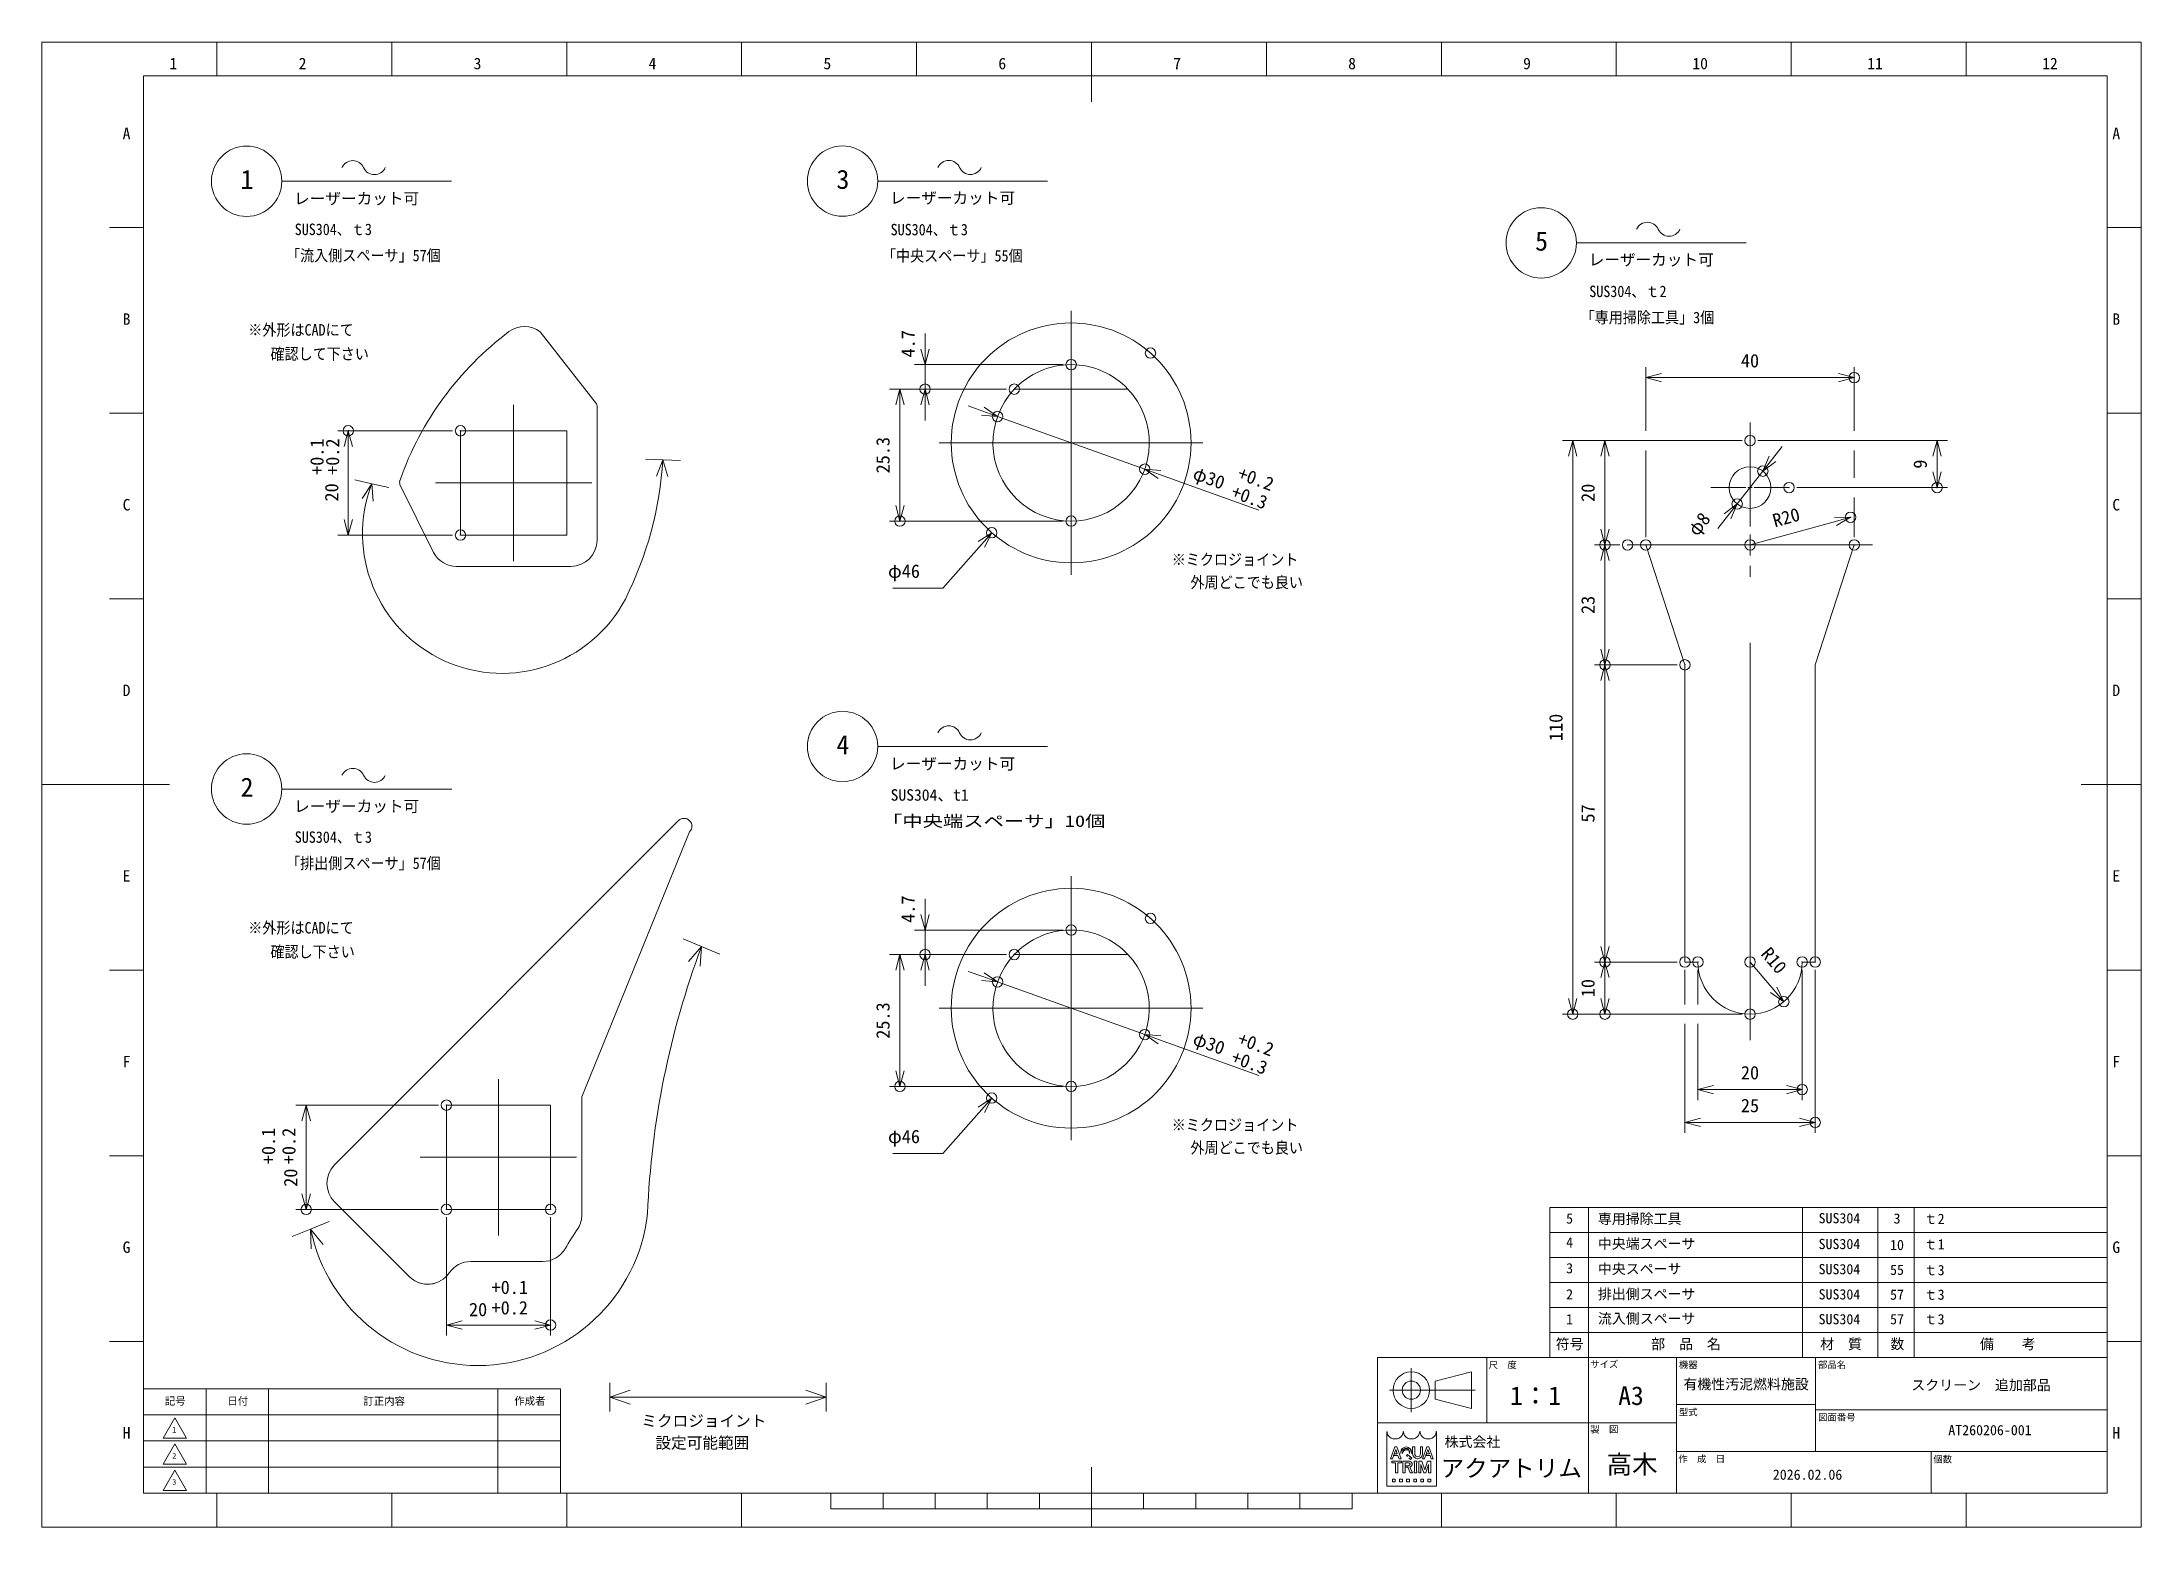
# Model space of a CAD drawing. Units: millimetres at full size. Extents: x -34906 to 7411, y -8440 to 3030.
# Drawn here: x -25987 to -25584.2, y -7510.4 to -7225.6 of the extents above; entities that cross this region are included whole.
import ezdxf
from ezdxf.enums import TextEntityAlignment as Align

# ---------------------------------------------------------------- set-up
doc = ezdxf.new("R2010")
doc.units = ezdxf.units.MM
doc.header["$LTSCALE"] = 4
doc.header["$PDMODE"] = 32
doc.header["$PDSIZE"] = 2
doc.linetypes.add('USER1', pattern=[28.575, 19.05, -3.175, 3.175, -3.175])
doc.linetypes.add('USER3', pattern=[31.75, 15.875, -3.175, 3.175, -3.175, 3.175, -3.175])
for name, color, linetype, lineweight in [('0-0_0', 7, 'Continuous', 9), ('0-1_Defpoints', 7, 'Continuous', 18), ('0-2_01_外形線', 7, 'Continuous', 18), ('0-3_04_中心線', 7, 'USER1', 9), ('0-4_06_文字', 7, 'Continuous', 9), ('0-5_07_寸法線', 7, 'Continuous', 9), ('0-6_02_細線', 5, 'Continuous', 18), ('0-7_99_図枠', 7, 'Continuous', 18), ('0-9_10_補助線', 8, 'Continuous', 18), ('1-5_05_想像線', 5, 'USER3', 18), ('1-6_09_極太線', 6, 'Continuous', 18)]:
    doc.layers.add(name, color=color, linetype=linetype, lineweight=lineweight)
doc.styles.add('ＭＳ ゴシック', font='')
doc.styles.get('ＭＳ ゴシック').set_extended_font_data('MS Gothic')

msp = doc.modelspace()

# ---------------------------------------------------------------- texts
at = {"layer": '0-4_06_文字', "style": 'ＭＳ ゴシック'}
for s, height, p in [('1', 3.666, (-25948.89, -7254.841)), ('3', 3.666, (-25834.534, -7254.82)), ('レーザーカット可', 2.199, (-25938.603, -7257.321)), ('レーザーカット可', 2.199, (-25824.255, -7257.221)), ('5', 3.666, (-25700.469, -7266.663)), ('レーザーカット可', 2.199, (-25690.189, -7269.064)), ('4', 3.666, (-25834.534, -7363.257)), ('レーザーカット可', 2.199, (-25824.254, -7365.732)), ('2', 3.666, (-25948.883, -7371.408)), ('レーザーカット可', 2.199, (-25938.596, -7373.888)), ('SUS304、t1', 2.199, (-25824.136, -7371.729)), ('専用掃除工具', 1.96, (-25688.414, -7452.829)), ('中央端スペーサ', 1.96, (-25688.414, -7457.597)), ('中央スペーサ', 1.96, (-25688.414, -7462.426)), ('排出側スペーサ', 1.96, (-25688.414, -7467.255)), ('流入側スペーサ', 1.96, (-25688.414, -7471.962)), ('ミクロジョイント', 2.199, (-25871.972, -7491.781)), ('設定可能範囲', 2.199, (-25869.263, -7495.981))]:
    msp.add_text(s, height=height, dxfattribs=at).set_placement(p, align=Align.BOTTOM_LEFT)
for s, width, p in [('SUS304、ｔ3', 0.9, (-25938.484, -7263.242)), ('SUS304、ｔ3', 0.9, (-25824.136, -7263.293)), ('「流入側スペーサ」57個', 0.9, (-25940.145, -7268.255)), ('「中央スペーサ」55個', 0.9, (-25825.797, -7268.306)), ('SUS304、ｔ2', 0.9, (-25690.07, -7275.135)), ('「専用掃除工具」3個', 0.9, (-25691.731, -7280.148)), ('※外形はCADにて', 0.9, (-25947.395, -7282.523)), ('確認して下さい', 0.9, (-25943.141, -7287.131)), ('※ミクロジョイント', 0.9, (-25770.194, -7326.578)), ('外周どこでも良い', 0.9, (-25766.598, -7330.951)), ('「中央端スペーサ」10個', 1.3, (-25825.797, -7376.742)), ('SUS304、ｔ3', 0.9, (-25938.476, -7379.808)), ('「排出側スペーサ」57個', 0.9, (-25940.138, -7384.821)), ('※外形はCADにて', 0.9, (-25947.395, -7397.204)), ('確認し下さい', 0.9, (-25943.141, -7401.812)), ('※ミクロジョイント', 0.9, (-25770.194, -7435.014)), ('外周どこでも良い', 0.9, (-25766.598, -7439.388))]:
    msp.add_text(s, height=2.199, dxfattribs=dict(at, width=width)).set_placement(p, align=Align.BOTTOM_LEFT)
for s, rotation, p in [('+0.1', 90, (-25932.165, -7308.58)), ('+0.2', 90, (-25929.173, -7308.58)), ('φ30', 340, (-25766.632, -7310.049)), ('+0.2', 340, (-25758.01, -7310.049)), ('+0.3', 340, (-25759.241, -7313.568)), ('φ30', 340, (-25766.632, -7418.485)), ('+0.2', 340, (-25758.01, -7418.485)), ('+0.3', 340, (-25759.241, -7422.005))]:
    msp.add_text(s, height=2.566, rotation=rotation, dxfattribs=at).set_placement(p, align=Align.BOTTOM_LEFT)
at = {"layer": '0-5_07_寸法線', "style": 'ＭＳ ゴシック'}
for s, rotation, p in [('4.7', 90, (-25818.72, -7286.045)), ('25.3', 90, (-25823.556, -7308.288)), ('9', 90, (-25624.522, -7307.385)), ('20', 90, (-25929.349, -7313.684)), ('20', 90, (-25688.275, -7313.76)), ('φ8', 51.992, (-25668.76, -7321.013)), ('R20', 15.356, (-25654.26, -7319.402)), ('23', 90, (-25688.275, -7335.26)), ('110', 90, (-25694.437, -7359.635)), ('57', 90, (-25688.275, -7375.26)), ('4.7', 90, (-25818.72, -7394.482)), ('R10', 310.428, (-25657.885, -7401.049)), ('10', 90, (-25688.275, -7408.76)), ('25.3', 90, (-25823.556, -7416.725)), ('+0.1', 90, (-25941.478, -7440.785)), ('+0.2', 90, (-25937.56, -7440.785)), ('20', 90, (-25937.219, -7445.12))]:
    msp.add_text(s, height=2.566, rotation=rotation, dxfattribs=at).set_placement(p, align=Align.BOTTOM_LEFT)
for s, p in [('40', (-25660.974, -7288.731)), ('φ46', (-25824.642, -7329.089)), ('20', (-25660.974, -7425.285)), ('25', (-25660.974, -7431.58)), ('φ46', (-25824.642, -7437.525)), ('+0.1', (-25900.703, -7466.453)), ('20', (-25905.038, -7470.711)), ('+0.2', (-25900.703, -7470.371))]:
    msp.add_text(s, height=2.566, dxfattribs=at).set_placement(p, align=Align.BOTTOM_LEFT)
at = {"layer": '0-7_99_図枠', "style": 'ＭＳ ゴシック'}
for s, height, p in [('1', 2.199, (-25962.525, -7231.437)), ('2', 2.199, (-25937.72, -7231.437)), ('3', 2.199, (-25904.155, -7231.437)), ('4', 2.199, (-25870.59, -7231.437)), ('5', 2.199, (-25837.025, -7231.437)), ('6', 2.199, (-25803.46, -7231.437)), ('7', 2.199, (-25769.895, -7231.437)), ('8', 2.199, (-25736.33, -7231.437)), ('9', 2.199, (-25702.765, -7231.437)), ('10', 2.199, (-25670.291, -7231.437)), ('11', 2.199, (-25636.726, -7231.437)), ('12', 2.199, (-25603.161, -7231.437)), ('A', 2.199, (-25971.497, -7244.852)), ('A', 2.199, (-25589.697, -7244.852)), ('B', 2.199, (-25971.497, -7280.455)), ('B', 2.199, (-25589.697, -7280.455)), ('C', 2.199, (-25971.497, -7316.058)), ('C', 2.199, (-25589.697, -7316.058)), ('D', 2.199, (-25971.497, -7351.661)), ('D', 2.199, (-25589.697, -7351.661)), ('E', 2.199, (-25971.497, -7387.264)), ('E', 2.199, (-25589.697, -7387.264)), ('F', 2.199, (-25971.497, -7422.866)), ('F', 2.199, (-25589.697, -7422.866)), ('5', 1.96, (-25694.514, -7452.769)), ('SUS304', 1.96, (-25646.069, -7452.709)), ('3', 1.96, (-25631.683, -7452.769)), ('ｔ2', 1.96, (-25625.897, -7452.829)), ('4', 1.96, (-25694.514, -7457.356)), ('SUS304', 1.96, (-25646.069, -7457.658)), ('10', 1.96, (-25632.351, -7457.839)), ('ｔ1', 1.96, (-25625.897, -7457.718)), ('G', 2.199, (-25971.497, -7458.469)), ('G', 2.199, (-25589.697, -7458.469)), ('3', 1.96, (-25694.514, -7462.305)), ('SUS304', 1.96, (-25646.069, -7462.486)), ('55', 1.96, (-25632.351, -7462.607)), ('ｔ3', 1.96, (-25625.897, -7462.667)), ('2', 1.96, (-25694.514, -7467.315)), ('SUS304', 1.96, (-25646.069, -7467.315)), ('57', 1.96, (-25632.351, -7467.375)), ('ｔ3', 1.96, (-25625.897, -7467.375)), ('1', 1.96, (-25694.514, -7472.083)), ('SUS304', 1.96, (-25646.069, -7472.083)), ('57', 1.96, (-25632.351, -7472.083)), ('ｔ3', 1.96, (-25625.897, -7472.083)), ('符号', 1.96, (-25696.519, -7476.843)), ('部\u3000品\u3000名', 1.96, (-25678.197, -7476.843)), ('材\u3000質', 1.96, (-25645.768, -7476.843)), ('数', 1.96, (-25632.291, -7476.843)), ('備\u3000\u3000考', 1.96, (-25615.115, -7476.843)), ('尺\u3000度', 1.283, (-25709.379, -7480.314)), ('サイズ', 1.283, (-25689.879, -7480.182)), ('機器', 1.283, (-25672.868, -7480.285)), ('部品名', 1.283, (-25646.167, -7480.285)), ('1：1', 3.592, (-25705.278, -7488.06)), ('A3', 3.592, (-25684.509, -7488.06)), ('有機性汚泥燃料施設', 1.96, (-25672.008, -7484.551)), ('スクリーン\u3000追加部品', 1.96, (-25628.27, -7484.722)), ('記号', 1.466, (-25963.406, -7487.374)), ('日付', 1.466, (-25951.406, -7487.374)), ('訂正内容', 1.466, (-25925.315, -7487.408)), ('作成者', 1.466, (-25896.36, -7487.374)), ('型式', 1.283, (-25672.868, -7489.373)), ('H', 2.199, (-25971.497, -7494.072)), ('1', 1.1, (-25961.984, -7492.616)), ('製\u3000図', 1.283, (-25689.879, -7492.682)), ('図面番号', 1.283, (-25646.167, -7490.373)), ('AT260206-001', 1.96, (-25621.176, -7493.354)), ('H', 2.199, (-25589.697, -7494.072)), ('株式会社', 1.96, (-25717.834, -7495.612)), ('2', 1.1, (-25961.984, -7497.616)), ('アクアトリム', 3.31, (-25718.589, -7501.738)), ('高木', 3.592, (-25686.76, -7501.22)), ('作\u3000成\u3000日', 1.283, (-25672.99, -7498.352)), ('2026.02.06', 1.96, (-25654.851, -7501.901)), ('個数', 1.283, (-25624.044, -7498.401)), ('3', 1.1, (-25961.984, -7502.616))]:
    msp.add_text(s, height=height, dxfattribs=at).set_placement(p, align=Align.BOTTOM_LEFT)

# ---------------------------------------------------------------- blocks, each defined once
blk = doc.blocks.new('AM_BALLOON1')
at = {"layer": '0-9_10_補助線', "color": 3, "lineweight": 9}
blk.add_circle((0, 0), 2.5, dxfattribs=at)

# ---------------------------------------------------------------- linework, layer by layer
at = {"layer": '0-0_0', "lineweight": 18}
msp.add_line((-25880.474, -7300.021), (-25880.474, -7295.351), dxfattribs=at)
at = {"layer": '0-1_Defpoints'}
msp.add_lwpolyline([(-25986.977, -7510.374), (-25584.197, -7510.374), (-25584.197, -7225.551), (-25986.977, -7225.551)], close=True, dxfattribs=at)
at = {"layer": '0-2_01_外形線'}
for p, q in [((-25880.548, -7294.975), (-25891.384, -7281.154)), ((-25778.589, -7292.138), (-25800.398, -7292.138)), ((-25880.474, -7321.121), (-25880.474, -7295.351)), ((-25918.281, -7310.448), (-25911.853, -7323.474)), ((-25907.441, -7326.121), (-25885.474, -7326.121)), ((-25864.816, -7374.898), (-25930.844, -7440.925)), ((-25778.589, -7400.575), (-25800.398, -7400.575)), ((-25930.844, -7447.996), (-25916.491, -7462.349)), ((-25904.703, -7459.461), (-25890.885, -7459.461))]:
    msp.add_line(p, q, dxfattribs=at)
for points in [[(-25906.674, -7320.121), (-25886.274, -7320.121), (-25886.274, -7300.121), (-25906.674, -7300.121)], [(-25909.379, -7449.461), (-25889.379, -7449.461), (-25889.379, -7429.461), (-25909.379, -7429.461)]]:
    msp.add_lwpolyline(points, close=True, dxfattribs=at)
for points in [[(-25669.224, -7402.01), (-25671.724, -7402.01), (-25671.724, -7345.01), (-25679.224, -7322.01), (-25639.224, -7322.01)], [(-25639.224, -7322.01), (-25646.724, -7345.01), (-25646.724, -7402.01), (-25649.224, -7402.01)], [(-25883.379, -7450.461), (-25883.379, -7427.86), (-25862.695, -7377.019)]]:
    msp.add_lwpolyline(points, dxfattribs=at)
for centre, radius in [((-25789.493, -7302.438), 23), ((-25659.224, -7311.01), 4), ((-25789.493, -7410.875), 23)]:
    msp.add_circle(centre, radius, dxfattribs=at)
for centre, radius, start, end in [((-25860.474, -7330.121), 61.351, 126.96106, 160.41879), ((-25894.41, -7285.07), 4.949, 52.30187, 126.63341), ((-25789.493, -7302.438), 15, 136.63318, 43.36682), ((-25881.474, -7295.351), 1, 360, 22.11543), ((-25916.847, -7310.01), 1.5, 162.53608, 196.99085), ((-25885.474, -7321.121), 5, 270, 0), ((-25907.441, -7321.121), 5, 208.07249, 270), ((-25863.758, -7375.961), 1.5, 315.13898, 134.86055), ((-25789.493, -7410.875), 15, 136.63318, 43.36682), ((-25659.224, -7402.01), 10, 180, 0), ((-25927.308, -7444.461), 5, 135, 225), ((-25888.379, -7450.461), 5, 329.09127, 360), ((-25800.62, -7508.101), 100, 146.58343, 149.27869), ((-25904.703, -7464.461), 5, 90, 145.61654), ((-25890.885, -7454.461), 5, 270, 329.27869), ((-25912.955, -7458.814), 5, 225, 325.61654), ((-25912.955, -7458.814), 5, 225, 286.69924)]:
    msp.add_arc(centre, radius, start, end, dxfattribs=at)
at = {"layer": '0-3_04_中心線', "color": 1, "lineweight": 18}
for p, q in [((-25789.493, -7277.138), (-25789.493, -7327.738)), ((-25896.474, -7295.121), (-25896.474, -7325.121)), ((-25814.793, -7302.438), (-25764.193, -7302.438)), ((-25911.474, -7310.121), (-25881.474, -7310.121)), ((-25789.493, -7385.575), (-25789.493, -7436.175)), ((-25814.793, -7410.875), (-25764.193, -7410.875)), ((-25899.379, -7424.461), (-25899.379, -7454.461)), ((-25914.379, -7439.461), (-25884.379, -7439.461))]:
    msp.add_line(p, q, dxfattribs=at)
at = {"layer": '0-3_04_中心線'}
for p, q in [((-25659.224, -7318.01), (-25659.224, -7298.51)), ((-25659.224, -7310.21), (-25659.224, -7303.51)), ((-25666.724, -7311.01), (-25660.024, -7311.01)), ((-25659.224, -7318.51), (-25659.224, -7311.81)), ((-25658.424, -7311.01), (-25651.724, -7311.01)), ((-25682.724, -7322.01), (-25663.224, -7322.01)), ((-25655.224, -7322.01), (-25635.724, -7322.01)), ((-25659.224, -7417.01), (-25659.224, -7326.01))]:
    msp.add_line(p, q, dxfattribs=at)
at = {"layer": '0-3_04_中心線', "linetype": 'Continuous'}
for p, q in [((-25659.624, -7311.01), (-25658.824, -7311.01)), ((-25659.224, -7311.41), (-25659.224, -7310.61)), ((-25661.224, -7322.01), (-25657.224, -7322.01)), ((-25659.224, -7324.01), (-25659.224, -7320.01))]:
    msp.add_line(p, q, dxfattribs=at)
at = {"layer": '0-5_07_寸法線', "color": 3, "lineweight": 18}
for p, q in [((-25940.955, -7252.264), (-25908.366, -7252.264)), ((-25826.599, -7252.244), (-25794.01, -7252.244)), ((-25692.534, -7264.086), (-25659.945, -7264.086)), ((-25817.52, -7284.438), (-25817.52, -7281.438)), ((-25790.993, -7287.438), (-25819.52, -7287.438)), ((-25817.52, -7287.438), (-25817.52, -7292.138)), ((-25679.224, -7300.135), (-25679.224, -7287.931)), ((-25676.224, -7289.931), (-25642.224, -7289.931)), ((-25639.224, -7300.135), (-25639.224, -7287.931)), ((-25801.898, -7292.138), (-25824.356, -7292.138)), ((-25801.898, -7292.138), (-25819.52, -7292.138)), ((-25822.356, -7295.138), (-25822.356, -7314.438)), ((-25817.52, -7295.138), (-25817.52, -7298.138)), ((-25806.442, -7296.376), (-25809.267, -7295.366)), ((-25803.617, -7297.387), (-25775.37, -7307.49)), ((-25908.174, -7300.121), (-25930.207, -7300.121)), ((-25660.724, -7302.01), (-25695.237, -7302.01)), ((-25660.724, -7302.01), (-25689.075, -7302.01)), ((-25657.724, -7302.01), (-25621.322, -7302.01)), ((-25928.207, -7317.121), (-25928.207, -7303.121)), ((-25693.237, -7305.01), (-25693.237, -7409.01)), ((-25687.075, -7305.01), (-25687.075, -7319.01)), ((-25679.224, -7320.51), (-25679.224, -7303.885)), ((-25654.914, -7305.494), (-25653.067, -7303.13)), ((-25639.224, -7309.135), (-25639.224, -7303.885)), ((-25623.322, -7305.01), (-25623.322, -7308.01)), ((-25753.462, -7315.326), (-25772.545, -7308.501)), ((-25661.687, -7314.161), (-25656.761, -7307.858)), ((-25650.224, -7311.01), (-25621.322, -7311.01)), ((-25639.224, -7320.51), (-25639.224, -7312.885)), ((-25790.993, -7317.438), (-25824.356, -7317.438)), ((-25663.535, -7316.525), (-25665.382, -7318.889)), ((-25659.224, -7322.01), (-25642.831, -7317.508)), ((-25908.174, -7320.121), (-25930.207, -7320.121)), ((-25684.224, -7322.01), (-25689.075, -7322.01)), ((-25684.224, -7322.01), (-25689.075, -7322.01)), ((-25687.075, -7325.01), (-25687.075, -7342.01)), ((-25673.224, -7345.01), (-25689.075, -7345.01)), ((-25673.224, -7345.01), (-25689.075, -7345.01)), ((-25687.075, -7348.01), (-25687.075, -7399.01)), ((-25826.599, -7360.68), (-25794.01, -7360.68)), ((-25940.948, -7368.831), (-25908.359, -7368.831)), ((-25817.52, -7392.875), (-25817.52, -7389.875)), ((-25790.993, -7395.875), (-25819.52, -7395.875)), ((-25817.52, -7395.875), (-25817.52, -7400.575)), ((-25801.898, -7400.575), (-25824.356, -7400.575)), ((-25801.898, -7400.575), (-25819.52, -7400.575)), ((-25673.224, -7402.01), (-25689.075, -7402.01)), ((-25673.224, -7402.01), (-25689.075, -7402.01)), ((-25659.224, -7402.01), (-25654.685, -7407.338)), ((-25822.356, -7403.575), (-25822.356, -7422.875)), ((-25817.52, -7403.575), (-25817.52, -7406.575)), ((-25806.442, -7404.813), (-25809.267, -7403.803)), ((-25803.617, -7405.823), (-25775.37, -7415.927)), ((-25687.075, -7405.01), (-25687.075, -7409.01)), ((-25671.724, -7403.51), (-25671.724, -7410.135)), ((-25669.224, -7403.51), (-25669.224, -7410.135)), ((-25649.224, -7403.51), (-25649.224, -7428.485)), ((-25646.724, -7403.51), (-25646.724, -7434.78)), ((-25660.724, -7412.01), (-25695.237, -7412.01)), ((-25660.724, -7412.01), (-25689.075, -7412.01)), ((-25671.724, -7413.885), (-25671.724, -7434.78)), ((-25669.224, -7413.885), (-25669.224, -7428.485)), ((-25753.462, -7423.762), (-25772.545, -7416.937)), ((-25790.993, -7425.875), (-25824.356, -7425.875)), ((-25666.224, -7426.485), (-25652.224, -7426.485)), ((-25910.879, -7429.461), (-25938.285, -7429.461)), ((-25936.285, -7432.461), (-25936.285, -7446.461)), ((-25668.724, -7432.78), (-25649.724, -7432.78)), ((-25910.879, -7449.461), (-25938.285, -7449.461)), ((-25909.379, -7450.961), (-25909.379, -7473.646)), ((-25889.379, -7450.961), (-25889.379, -7473.646)), ((-25906.379, -7471.646), (-25892.379, -7471.646))]:
    msp.add_line(p, q, dxfattribs=at)
at = {"layer": '0-5_07_寸法線'}
for p, q in [((-25817.52, -7287.438), (-25817.52, -7284.438)), ((-25679.224, -7289.931), (-25676.224, -7289.931)), ((-25639.224, -7289.931), (-25642.224, -7289.931)), ((-25822.356, -7292.138), (-25822.356, -7295.138)), ((-25817.52, -7292.138), (-25817.52, -7295.138)), ((-25803.617, -7297.387), (-25806.442, -7296.376)), ((-25928.207, -7300.121), (-25928.207, -7303.121)), ((-25693.237, -7302.01), (-25693.237, -7305.01)), ((-25687.075, -7302.01), (-25687.075, -7305.01)), ((-25623.322, -7302.01), (-25623.322, -7305.01)), ((-25656.761, -7307.858), (-25654.914, -7305.494)), ((-25775.37, -7307.49), (-25772.545, -7308.501)), ((-25623.322, -7311.01), (-25623.322, -7308.01)), ((-25822.356, -7317.438), (-25822.356, -7314.438)), ((-25661.687, -7314.161), (-25663.535, -7316.525)), ((-25928.207, -7320.121), (-25928.207, -7317.121)), ((-25639.938, -7316.714), (-25642.831, -7317.508)), ((-25804.727, -7319.67), (-25806.714, -7321.918)), ((-25687.075, -7322.01), (-25687.075, -7319.01)), ((-25687.075, -7322.01), (-25687.075, -7325.01)), ((-25687.075, -7345.01), (-25687.075, -7342.01)), ((-25687.075, -7345.01), (-25687.075, -7348.01)), ((-25817.52, -7395.875), (-25817.52, -7392.875)), ((-25687.075, -7402.01), (-25687.075, -7399.01)), ((-25822.356, -7400.575), (-25822.356, -7403.575)), ((-25817.52, -7400.575), (-25817.52, -7403.575)), ((-25687.075, -7402.01), (-25687.075, -7405.01)), ((-25803.617, -7405.823), (-25806.442, -7404.813)), ((-25693.237, -7412.01), (-25693.237, -7409.01)), ((-25687.075, -7412.01), (-25687.075, -7409.01)), ((-25652.739, -7409.622), (-25654.685, -7407.338)), ((-25775.37, -7415.927), (-25772.545, -7416.937)), ((-25822.356, -7425.875), (-25822.356, -7422.875)), ((-25669.224, -7426.485), (-25666.224, -7426.485)), ((-25649.224, -7426.485), (-25652.224, -7426.485)), ((-25936.285, -7429.461), (-25936.285, -7432.461)), ((-25804.727, -7428.107), (-25806.714, -7430.354)), ((-25671.724, -7432.78), (-25668.724, -7432.78)), ((-25646.724, -7432.78), (-25649.724, -7432.78)), ((-25936.285, -7449.461), (-25936.285, -7446.461)), ((-25909.379, -7471.646), (-25906.379, -7471.646)), ((-25889.379, -7471.646), (-25892.379, -7471.646))]:
    msp.add_line(p, q, dxfattribs=at)
for points in [[(-25816.716, -7284.438), (-25817.52, -7287.438), (-25818.324, -7284.438)], [(-25676.224, -7290.735), (-25679.224, -7289.931), (-25676.224, -7289.127)], [(-25642.224, -7289.127), (-25639.224, -7289.931), (-25642.224, -7290.735)], [(-25823.16, -7295.138), (-25822.356, -7292.138), (-25821.552, -7295.138)], [(-25818.324, -7295.138), (-25817.52, -7292.138), (-25816.716, -7295.138)], [(-25806.171, -7295.62), (-25803.617, -7297.387), (-25806.713, -7297.133)], [(-25929.011, -7303.121), (-25928.207, -7300.121), (-25927.403, -7303.121)], [(-25694.04, -7305.01), (-25693.237, -7302.01), (-25692.433, -7305.01)], [(-25687.879, -7305.01), (-25687.075, -7302.01), (-25686.271, -7305.01)], [(-25624.125, -7305.01), (-25623.322, -7302.01), (-25622.518, -7305.01)], [(-25654.28, -7305.989), (-25656.761, -7307.858), (-25655.547, -7304.999)], [(-25772.816, -7309.257), (-25775.37, -7307.49), (-25772.274, -7307.744)], [(-25622.518, -7308.01), (-25623.322, -7311.01), (-25624.125, -7308.01)], [(-25821.552, -7314.438), (-25822.356, -7317.438), (-25823.16, -7314.438)], [(-25664.168, -7316.03), (-25661.687, -7314.161), (-25662.901, -7317.02)], [(-25927.403, -7317.121), (-25928.207, -7320.121), (-25929.011, -7317.121)], [(-25643.044, -7316.733), (-25639.938, -7316.714), (-25642.618, -7318.283)], [(-25807.316, -7321.385), (-25804.727, -7319.67), (-25806.112, -7322.45)], [(-25686.271, -7319.01), (-25687.075, -7322.01), (-25687.879, -7319.01)], [(-25687.879, -7325.01), (-25687.075, -7322.01), (-25686.271, -7325.01)], [(-25686.271, -7342.01), (-25687.075, -7345.01), (-25687.879, -7342.01)], [(-25687.879, -7348.01), (-25687.075, -7345.01), (-25686.271, -7348.01)], [(-25816.716, -7392.875), (-25817.52, -7395.875), (-25818.324, -7392.875)], [(-25686.271, -7399.01), (-25687.075, -7402.01), (-25687.879, -7399.01)], [(-25823.16, -7403.575), (-25822.356, -7400.575), (-25821.552, -7403.575)], [(-25818.324, -7403.575), (-25817.52, -7400.575), (-25816.716, -7403.575)], [(-25687.879, -7405.01), (-25687.075, -7402.01), (-25686.271, -7405.01)], [(-25806.171, -7404.056), (-25803.617, -7405.823), (-25806.713, -7405.57)], [(-25654.073, -7406.817), (-25652.739, -7409.622), (-25655.297, -7407.86)], [(-25692.433, -7409.01), (-25693.237, -7412.01), (-25694.04, -7409.01)], [(-25686.271, -7409.01), (-25687.075, -7412.01), (-25687.879, -7409.01)], [(-25772.816, -7417.694), (-25775.37, -7415.927), (-25772.274, -7416.18)], [(-25821.552, -7422.875), (-25822.356, -7425.875), (-25823.16, -7422.875)], [(-25666.224, -7427.289), (-25669.224, -7426.485), (-25666.224, -7425.681)], [(-25652.224, -7425.681), (-25649.224, -7426.485), (-25652.224, -7427.289)], [(-25937.089, -7432.461), (-25936.285, -7429.461), (-25935.481, -7432.461)], [(-25807.316, -7429.822), (-25804.727, -7428.107), (-25806.112, -7430.887)], [(-25668.724, -7433.584), (-25671.724, -7432.78), (-25668.724, -7431.976)], [(-25649.724, -7431.976), (-25646.724, -7432.78), (-25649.724, -7433.584)], [(-25935.481, -7446.461), (-25936.285, -7449.461), (-25937.089, -7446.461)], [(-25906.379, -7472.449), (-25909.379, -7471.646), (-25906.379, -7470.842)], [(-25892.379, -7470.842), (-25889.379, -7471.646), (-25892.379, -7472.449)]]:
    msp.add_lwpolyline(points, dxfattribs=at)
at = {"layer": '0-5_07_寸法線', "color": 3, "lineweight": 18}
for points in [[(-25823.733, -7330.289), (-25814.114, -7330.289), (-25806.714, -7321.918)], [(-25823.733, -7438.725), (-25814.114, -7438.725), (-25806.714, -7430.354)]]:
    msp.add_lwpolyline(points, dxfattribs=at)
at = {"layer": '0-5_07_寸法線', "lineweight": 18}
for centre, start, end in [((-25927.34, -7250.58), 24.22764, 155.57578), ((-25923.185, -7248.702), 204.22764, 335.57578), ((-25812.984, -7250.559), 24.22764, 155.57578), ((-25808.829, -7248.681), 204.22764, 335.57578), ((-25678.919, -7262.402), 24.22764, 155.57578), ((-25674.763, -7260.523), 204.22764, 335.57578), ((-25812.984, -7358.996), 24.22764, 155.57578), ((-25808.829, -7357.117), 204.22764, 335.57578), ((-25927.333, -7367.147), 24.22764, 155.57578), ((-25923.177, -7365.268), 204.22764, 335.57578)]:
    msp.add_arc(centre, 2.28, start, end, dxfattribs=at)
at = {"layer": '0-5_07_寸法線'}
for p in [(-25774.26, -7285.207), (-25789.493, -7287.438), (-25639.224, -7289.931), (-25817.52, -7292.138), (-25800.398, -7292.138), (-25800.398, -7292.138), (-25803.617, -7297.387), (-25928.207, -7300.121), (-25906.674, -7300.121), (-25659.224, -7302.01), (-25659.224, -7302.01), (-25775.37, -7307.49), (-25656.761, -7307.858), (-25651.724, -7311.01), (-25623.322, -7311.01), (-25661.687, -7314.161), (-25822.356, -7317.438), (-25789.493, -7317.438), (-25639.938, -7316.714), (-25906.674, -7320.121), (-25804.727, -7319.67), (-25687.075, -7322.01), (-25682.724, -7322.01), (-25682.724, -7322.01), (-25679.224, -7322.01), (-25659.224, -7322.01), (-25639.224, -7322.01), (-25687.075, -7345.01), (-25671.724, -7345.01), (-25789.493, -7395.875), (-25774.26, -7393.643), (-25817.52, -7400.575), (-25800.398, -7400.575), (-25800.398, -7400.575), (-25687.075, -7402.01), (-25671.724, -7402.01), (-25671.724, -7402.01), (-25669.224, -7402.01), (-25659.224, -7402.01), (-25649.224, -7402.01), (-25646.724, -7402.01), (-25803.617, -7405.823), (-25693.237, -7412.01), (-25687.075, -7412.01), (-25659.224, -7412.01), (-25659.224, -7412.01), (-25652.739, -7409.622), (-25775.37, -7415.927), (-25822.356, -7425.875), (-25804.727, -7428.107), (-25789.493, -7425.875), (-25649.224, -7426.485), (-25909.379, -7429.461), (-25646.724, -7432.78), (-25936.285, -7449.461), (-25909.379, -7449.461), (-25909.379, -7449.461), (-25889.379, -7449.461), (-25889.379, -7471.646)]:
    msp.add_point(p, dxfattribs=at)
at = {"layer": '0-6_02_細線'}
for p, q in [((-25697.621, -7477.874), (-25697.621, -7449.074)), ((-25697.621, -7449.074), (-25590.697, -7449.074)), ((-25690.197, -7449.074), (-25690.197, -7477.874)), ((-25649.123, -7449.074), (-25649.123, -7477.874)), ((-25634.668, -7449.074), (-25634.668, -7477.874)), ((-25627.718, -7449.074), (-25627.718, -7477.874)), ((-25697.621, -7453.874), (-25590.697, -7453.874)), ((-25697.621, -7458.674), (-25590.697, -7458.674)), ((-25697.621, -7463.474), (-25590.697, -7463.474)), ((-25697.621, -7468.274), (-25590.697, -7468.274)), ((-25697.621, -7473.074), (-25590.697, -7473.074))]:
    msp.add_line(p, q, dxfattribs=at)
at = {"layer": '0-7_99_図枠'}
for p, q in [((-25953.412, -7232.051), (-25953.412, -7225.551)), ((-25919.847, -7232.051), (-25919.847, -7225.551)), ((-25886.282, -7232.051), (-25886.282, -7225.551)), ((-25852.717, -7232.051), (-25852.717, -7225.551)), ((-25819.152, -7232.051), (-25819.152, -7225.551)), ((-25785.587, -7225.551), (-25785.587, -7237.051)), ((-25752.022, -7232.051), (-25752.022, -7225.551)), ((-25718.457, -7232.051), (-25718.457, -7225.551)), ((-25684.892, -7232.051), (-25684.892, -7225.551)), ((-25684.892, -7232.051), (-25684.892, -7225.551)), ((-25651.327, -7232.051), (-25651.327, -7225.551)), ((-25617.762, -7232.051), (-25617.762, -7225.551)), ((-25967.497, -7261.154), (-25973.997, -7261.154)), ((-25584.197, -7261.154), (-25590.697, -7261.154)), ((-25967.497, -7296.756), (-25973.997, -7296.756)), ((-25584.197, -7296.756), (-25590.697, -7296.756)), ((-25967.497, -7332.359), (-25973.997, -7332.359)), ((-25584.197, -7332.359), (-25590.697, -7332.359)), ((-25986.977, -7367.962), (-25962.497, -7367.962)), ((-25584.197, -7367.962), (-25595.697, -7367.962)), ((-25967.497, -7403.565), (-25973.997, -7403.565)), ((-25584.197, -7403.565), (-25590.697, -7403.565)), ((-25967.497, -7439.168), (-25973.997, -7439.168)), ((-25584.197, -7439.168), (-25590.697, -7439.168)), ((-25967.497, -7474.771), (-25973.997, -7474.771)), ((-25584.197, -7474.771), (-25590.697, -7474.771)), ((-25709.697, -7490.374), (-25709.697, -7477.874)), ((-25690.197, -7503.874), (-25690.197, -7477.874)), ((-25673.348, -7503.874), (-25673.348, -7477.874)), ((-25646.648, -7477.874), (-25646.648, -7495.874)), ((-25724.222, -7488.324), (-25724.222, -7479.924)), ((-25955.497, -7503.874), (-25955.497, -7483.874)), ((-25943.497, -7503.874), (-25943.497, -7483.874)), ((-25899.497, -7503.874), (-25899.497, -7483.874)), ((-25728.422, -7484.124), (-25711.972, -7484.124)), ((-25673.348, -7486.874), (-25646.648, -7486.874)), ((-25967.497, -7488.874), (-25887.497, -7488.874)), ((-25673.348, -7490.374), (-25730.697, -7490.374)), ((-25646.648, -7487.874), (-25590.697, -7487.874)), ((-25967.497, -7493.874), (-25887.497, -7493.874)), ((-25727.837, -7497.285), (-25727.202, -7495.502)), ((-25727.389, -7495.021), (-25727.014, -7495.021)), ((-25726.902, -7496.344), (-25727.202, -7495.502)), ((-25726.16, -7497.274), (-25727.014, -7495.021)), ((-25723.965, -7496.371), (-25723.965, -7495.021)), ((-25723.557, -7495.021), (-25723.965, -7495.021)), ((-25723.557, -7496.289), (-25723.557, -7495.021)), ((-25722.063, -7496.371), (-25722.063, -7495.021)), ((-25721.679, -7497.285), (-25721.044, -7495.502)), ((-25721.232, -7495.021), (-25720.857, -7495.021)), ((-25720.744, -7496.344), (-25721.044, -7495.502)), ((-25720.003, -7497.274), (-25720.857, -7495.021)), ((-25967.497, -7498.874), (-25887.497, -7498.874)), ((-25785.587, -7510.374), (-25785.587, -7498.874)), ((-25728.243, -7497.285), (-25728.243, -7497.274)), ((-25728.243, -7497.285), (-25727.837, -7497.285)), ((-25727.949, -7497.738), (-25726.093, -7497.738)), ((-25727.949, -7497.738), (-25727.949, -7498.055)), ((-25727.949, -7498.055), (-25727.27, -7498.055)), ((-25727.615, -7496.688), (-25727.493, -7496.344)), ((-25727.615, -7496.688), (-25726.779, -7496.688)), ((-25727.493, -7496.344), (-25726.902, -7496.344)), ((-25727.225, -7500.002), (-25727.225, -7498.1)), ((-25726.817, -7500.002), (-25726.817, -7498.1)), ((-25726.772, -7498.055), (-25726.093, -7498.055)), ((-25726.257, -7496.017), (-25726.257, -7496.289)), ((-25726.16, -7497.285), (-25726.16, -7497.274)), ((-25726.093, -7497.738), (-25726.093, -7498.055)), ((-25725.879, -7496.044), (-25725.879, -7496.261)), ((-25725.835, -7497.738), (-25725.835, -7500.002)), ((-25725.835, -7497.738), (-25724.793, -7497.738)), ((-25725.427, -7498.055), (-25724.739, -7498.055)), ((-25725.414, -7498.929), (-25725.414, -7498.612)), ((-25725.414, -7498.612), (-25724.739, -7498.612)), ((-25725.414, -7498.929), (-25724.969, -7498.929)), ((-25725.128, -7496.685), (-25724.927, -7496.472)), ((-25725.128, -7496.685), (-25724.943, -7496.865)), ((-25724.927, -7496.472), (-25724.088, -7497.163)), ((-25724.801, -7499.042), (-25724.456, -7500.002)), ((-25724.685, -7496.66), (-25724.393, -7496.901)), ((-25724.665, -7497.135), (-25724.35, -7497.441)), ((-25724.551, -7496.044), (-25724.551, -7496.261)), ((-25724.407, -7499.028), (-25724.017, -7499.984)), ((-25724.35, -7497.441), (-25724.088, -7497.163)), ((-25724.174, -7496.017), (-25724.174, -7496.289)), ((-25723.674, -7497.738), (-25723.176, -7497.738)), ((-25723.674, -7497.738), (-25723.674, -7498.055)), ((-25723.674, -7500.002), (-25723.674, -7499.685)), ((-25723.628, -7499.639), (-25723.628, -7498.1)), ((-25723.221, -7499.639), (-25723.221, -7498.1)), ((-25723.176, -7497.738), (-25723.176, -7498.055)), ((-25722.946, -7497.285), (-25723.082, -7497.285)), ((-25722.768, -7497.738), (-25722.176, -7497.738)), ((-25721.839, -7500.002), (-25722.36, -7498.417)), ((-25721.636, -7499.382), (-25722.176, -7497.738)), ((-25722.086, -7497.285), (-25722.086, -7497.274)), ((-25722.086, -7497.285), (-25721.679, -7497.285)), ((-25721.636, -7499.382), (-25721.095, -7497.738)), ((-25721.458, -7496.688), (-25721.335, -7496.344)), ((-25721.458, -7496.688), (-25720.622, -7496.688)), ((-25721.432, -7500.002), (-25720.911, -7498.417)), ((-25721.335, -7496.344), (-25720.744, -7496.344)), ((-25720.503, -7497.738), (-25721.095, -7497.738)), ((-25720.003, -7497.285), (-25720.003, -7497.274)), ((-25673.348, -7495.874), (-25590.697, -7495.874)), ((-25624.464, -7495.874), (-25624.464, -7503.874)), ((-25727.836, -7501.187), (-25727.836, -7501.731)), ((-25727.225, -7500.002), (-25726.817, -7500.002)), ((-25726.478, -7501.187), (-25726.478, -7501.731)), ((-25725.119, -7501.187), (-25725.119, -7501.731)), ((-25724.456, -7500.002), (-25724.017, -7500.002)), ((-25724.017, -7499.984), (-25724.017, -7500.002)), ((-25723.761, -7501.187), (-25723.761, -7501.731)), ((-25722.402, -7501.187), (-25722.402, -7501.731)), ((-25721.839, -7500.002), (-25721.432, -7500.002)), ((-25720.5, -7501.187), (-25720.5, -7501.731)), ((-25953.412, -7510.374), (-25953.412, -7503.874)), ((-25919.847, -7510.374), (-25919.847, -7503.874)), ((-25886.282, -7510.374), (-25886.282, -7503.874)), ((-25852.717, -7510.374), (-25852.717, -7503.874)), ((-25835.587, -7506.874), (-25835.587, -7503.874)), ((-25835.587, -7506.874), (-25735.587, -7506.874)), ((-25825.587, -7506.874), (-25825.587, -7503.874)), ((-25815.587, -7506.874), (-25815.587, -7503.874)), ((-25805.587, -7506.874), (-25805.587, -7503.874)), ((-25795.587, -7506.874), (-25795.587, -7503.874)), ((-25775.587, -7506.874), (-25775.587, -7503.874)), ((-25765.587, -7506.874), (-25765.587, -7503.874)), ((-25755.587, -7506.874), (-25755.587, -7503.874)), ((-25745.587, -7506.874), (-25745.587, -7503.874)), ((-25735.587, -7506.874), (-25735.587, -7503.874)), ((-25718.457, -7510.374), (-25718.457, -7503.874)), ((-25684.892, -7510.374), (-25684.892, -7503.874)), ((-25684.892, -7510.374), (-25684.892, -7503.874)), ((-25651.327, -7510.374), (-25651.327, -7503.874)), ((-25617.762, -7510.374), (-25617.762, -7503.874))]:
    msp.add_line(p, q, dxfattribs=at)
for points in [[(-25967.497, -7503.874), (-25590.697, -7503.874), (-25590.697, -7232.051), (-25967.497, -7232.051)], [(-25730.697, -7503.874), (-25590.697, -7503.874), (-25590.697, -7477.874), (-25730.697, -7477.874)], [(-25719.672, -7482.374), (-25712.672, -7480.624), (-25712.672, -7487.624), (-25719.672, -7485.874)], [(-25967.497, -7503.874), (-25887.497, -7503.874), (-25887.497, -7483.874), (-25967.497, -7483.874)], [(-25963.747, -7493.343), (-25961.497, -7489.445), (-25959.247, -7493.343)], [(-25963.747, -7498.343), (-25961.497, -7494.445), (-25959.247, -7498.343)], [(-25963.747, -7503.343), (-25961.497, -7499.445), (-25959.247, -7503.343)]]:
    msp.add_lwpolyline(points, close=True, dxfattribs=at)
for points in [[(-25719.414, -7492.086), (-25719.414, -7502.546), (-25728.923, -7502.546), (-25728.923, -7492.086)], [(-25728.243, -7497.285), (-25728.243, -7497.274), (-25727.389, -7495.021)], [(-25722.47, -7496.289), (-25722.47, -7495.021), (-25722.063, -7495.021)], [(-25722.086, -7497.285), (-25722.086, -7497.274), (-25721.232, -7495.021)], [(-25726.16, -7497.285), (-25726.567, -7497.285), (-25726.779, -7496.688)], [(-25725.835, -7500.002), (-25725.427, -7500.002), (-25725.427, -7498.055)], [(-25723.674, -7500.002), (-25723.176, -7500.002), (-25723.176, -7499.685)], [(-25722.768, -7497.738), (-25722.768, -7500.002), (-25722.36, -7500.002), (-25722.36, -7498.417)], [(-25720.911, -7498.417), (-25720.911, -7500.002), (-25720.503, -7500.002), (-25720.503, -7497.738)], [(-25720.003, -7497.285), (-25720.409, -7497.285), (-25720.622, -7496.688)], [(-25727.836, -7501.187), (-25727.293, -7501.187), (-25727.293, -7501.731), (-25727.836, -7501.731)], [(-25726.478, -7501.187), (-25725.934, -7501.187), (-25725.934, -7501.731), (-25726.478, -7501.731)], [(-25725.119, -7501.187), (-25724.576, -7501.187), (-25724.576, -7501.731), (-25725.119, -7501.731)], [(-25723.761, -7501.187), (-25723.217, -7501.187), (-25723.217, -7501.731), (-25723.761, -7501.731)], [(-25722.402, -7501.187), (-25721.859, -7501.187), (-25721.859, -7501.731), (-25722.402, -7501.731)], [(-25720.5, -7501.187), (-25721.044, -7501.187), (-25721.044, -7501.731), (-25720.5, -7501.731)]]:
    msp.add_lwpolyline(points, dxfattribs=at)
for radius in [3.5, 1.75]:
    msp.add_circle((-25724.222, -7484.124), radius, dxfattribs=at)
for centre, radius, start, end in [((-25728.923, -7492.131), 0.0453, 0, 90), ((-25725.753, -7492.131), 0.0453, 0, 180), ((-25725.753, -7492.131), 0.0453, 0, 90), ((-25722.583, -7492.131), 0.0453, 0, 180), ((-25719.414, -7492.131), 0.0453, 90, 180), ((-25727.27, -7498.1), 0.0453, 0, 90), ((-25726.772, -7498.1), 0.0453, 90, 180), ((-25724.969, -7499.11), 0.181, 21.9283, 90), ((-25724.749, -7498.333), 0.279, 271.99706, 88.00294), ((-25724.681, -7499.14), 0.296, 22.27295, 58.55311), ((-25723.007, -7496.33), 0.958, 182.45003, 265.55526), ((-25723.674, -7498.1), 0.0453, 0, 90), ((-25723.674, -7499.639), 0.0453, 270, 0), ((-25722.749, -7496.299), 0.808, 179.25279, 218.96457), ((-25723.014, -7496.147), 0.754, 241.15773, 298.84227), ((-25723.176, -7498.1), 0.0453, 90, 180), ((-25723.176, -7499.639), 0.0453, 180, 270), ((-25723.02, -7496.33), 0.958, 274.44474, 357.54997), ((-25723.279, -7496.299), 0.808, 321.03543, 0.74721)]:
    msp.add_arc(centre, radius, start, end, dxfattribs=at)
for centre, major_axis, ratio, start_param, end_param in [((-25727.338, -7492.131), (-1.54, 0), 0.882353, 6.2831853, 9.424778), ((-25725.215, -7496.017), (-1.041, 0), 0.956522, 3.1415927, 6.2831853), ((-25725.215, -7496.289), (-1.041, 0), 0.956522, 4.1559148, 6.2831853), ((-25725.215, -7496.044), (0.664, 0), 0.994718, 6.2831853, 9.424778), ((-25725.215, -7496.262), (0.664, 0), 0.995036, 1.1476927, 3.1415927), ((-25724.168, -7492.131), (-1.54, 0), 0.882353, 6.2831853, 9.424778), ((-25725.215, -7496.289), (-1.041, 0), 0.956522, 3.1415927, 3.8029807), ((-25720.999, -7492.131), (-1.54, 0), 0.882353, 6.2831853, 9.424778), ((-25724.793, -7498.333), (-0.731, 0), 0.81482, 1.9440695, 4.712389), ((-25725.215, -7496.262), (0.664, 0), 0.995036, 6.2831853, 6.9297035)]:
    msp.add_ellipse(centre, major_axis=major_axis, ratio=ratio, start_param=start_param, end_param=end_param, dxfattribs=at)
at = {"layer": '1-5_05_想像線'}
for centre in [(-25789.493, -7302.438), (-25789.493, -7410.875)]:
    msp.add_arc(centre, 15, 43.36682, 136.63318, dxfattribs=at)
at = {"layer": '1-6_09_極太線'}
for p, q in [((-25867.828, -7305.687), (-25871.185, -7305.541)), ((-25867.828, -7305.687), (-25869.049, -7308.823)), ((-25867.828, -7305.687), (-25864.471, -7305.834)), ((-25867.828, -7305.687), (-25866.884, -7308.917)), ((-25923.672, -7310.271), (-25926.953, -7309.544)), ((-25923.672, -7310.271), (-25925.519, -7313.084)), ((-25923.672, -7310.271), (-25920.392, -7310.998)), ((-25923.672, -7310.271), (-25923.421, -7313.627)), ((-25860.405, -7399.017), (-25863.933, -7397.555)), ((-25860.405, -7399.017), (-25862.928, -7401.89)), ((-25860.405, -7399.017), (-25860.653, -7402.833)), ((-25860.405, -7399.017), (-25856.878, -7400.478)), ((-25935.425, -7453.218), (-25938.965, -7454.648)), ((-25935.425, -7453.218), (-25931.885, -7451.788)), ((-25935.425, -7453.218), (-25933.03, -7456.199)), ((-25935.425, -7453.218), (-25935.344, -7457.041)), ((-25878.041, -7485.489), (-25878.041, -7482.74)), ((-25836.518, -7485.489), (-25836.518, -7482.74)), ((-25878.041, -7485.489), (-25874.131, -7484.159)), ((-25878.041, -7485.489), (-25836.518, -7485.489)), ((-25878.041, -7485.489), (-25874.131, -7486.819)), ((-25878.041, -7485.489), (-25878.041, -7488.238)), ((-25836.518, -7485.489), (-25840.428, -7484.159)), ((-25836.518, -7485.489), (-25840.428, -7486.819)), ((-25836.518, -7485.489), (-25836.518, -7488.238))]:
    msp.add_line(p, q, dxfattribs=at)
for centre, radius, start, end in [((-25936.903, -7301.373), 69.21, 333.36635, 356.42583), ((-25898.69, -7319.874), 26.764, 158.974, 332.09809), ((-25705.492, -7457.063), 165.431, 159.45876, 177.63633), ((-25903.338, -7446.656), 32.752, 191.55827, 353.71592)]:
    msp.add_arc(centre, radius, start, end, dxfattribs=at)

# ---------------------------------------------------------------- block references
at = {"layer": '0-4_06_文字', "xscale": 2.699836, "yscale": 2.699836}
for p in [(-25947.712, -7252.259), (-25833.357, -7252.238), (-25699.291, -7264.08), (-25833.357, -7360.675), (-25947.705, -7368.826)]:
    msp.add_blockref('AM_BALLOON1', p, dxfattribs=at)

msp.set_redraw_order([(e.dxf.handle, doc.entitydb.next_handle()) for e in msp.query("TEXT MTEXT ATTDEF DIMENSION ARC_DIMENSION")])  # texts and dimensions are drawn at this point

doc.saveas('drawing.dxf')
